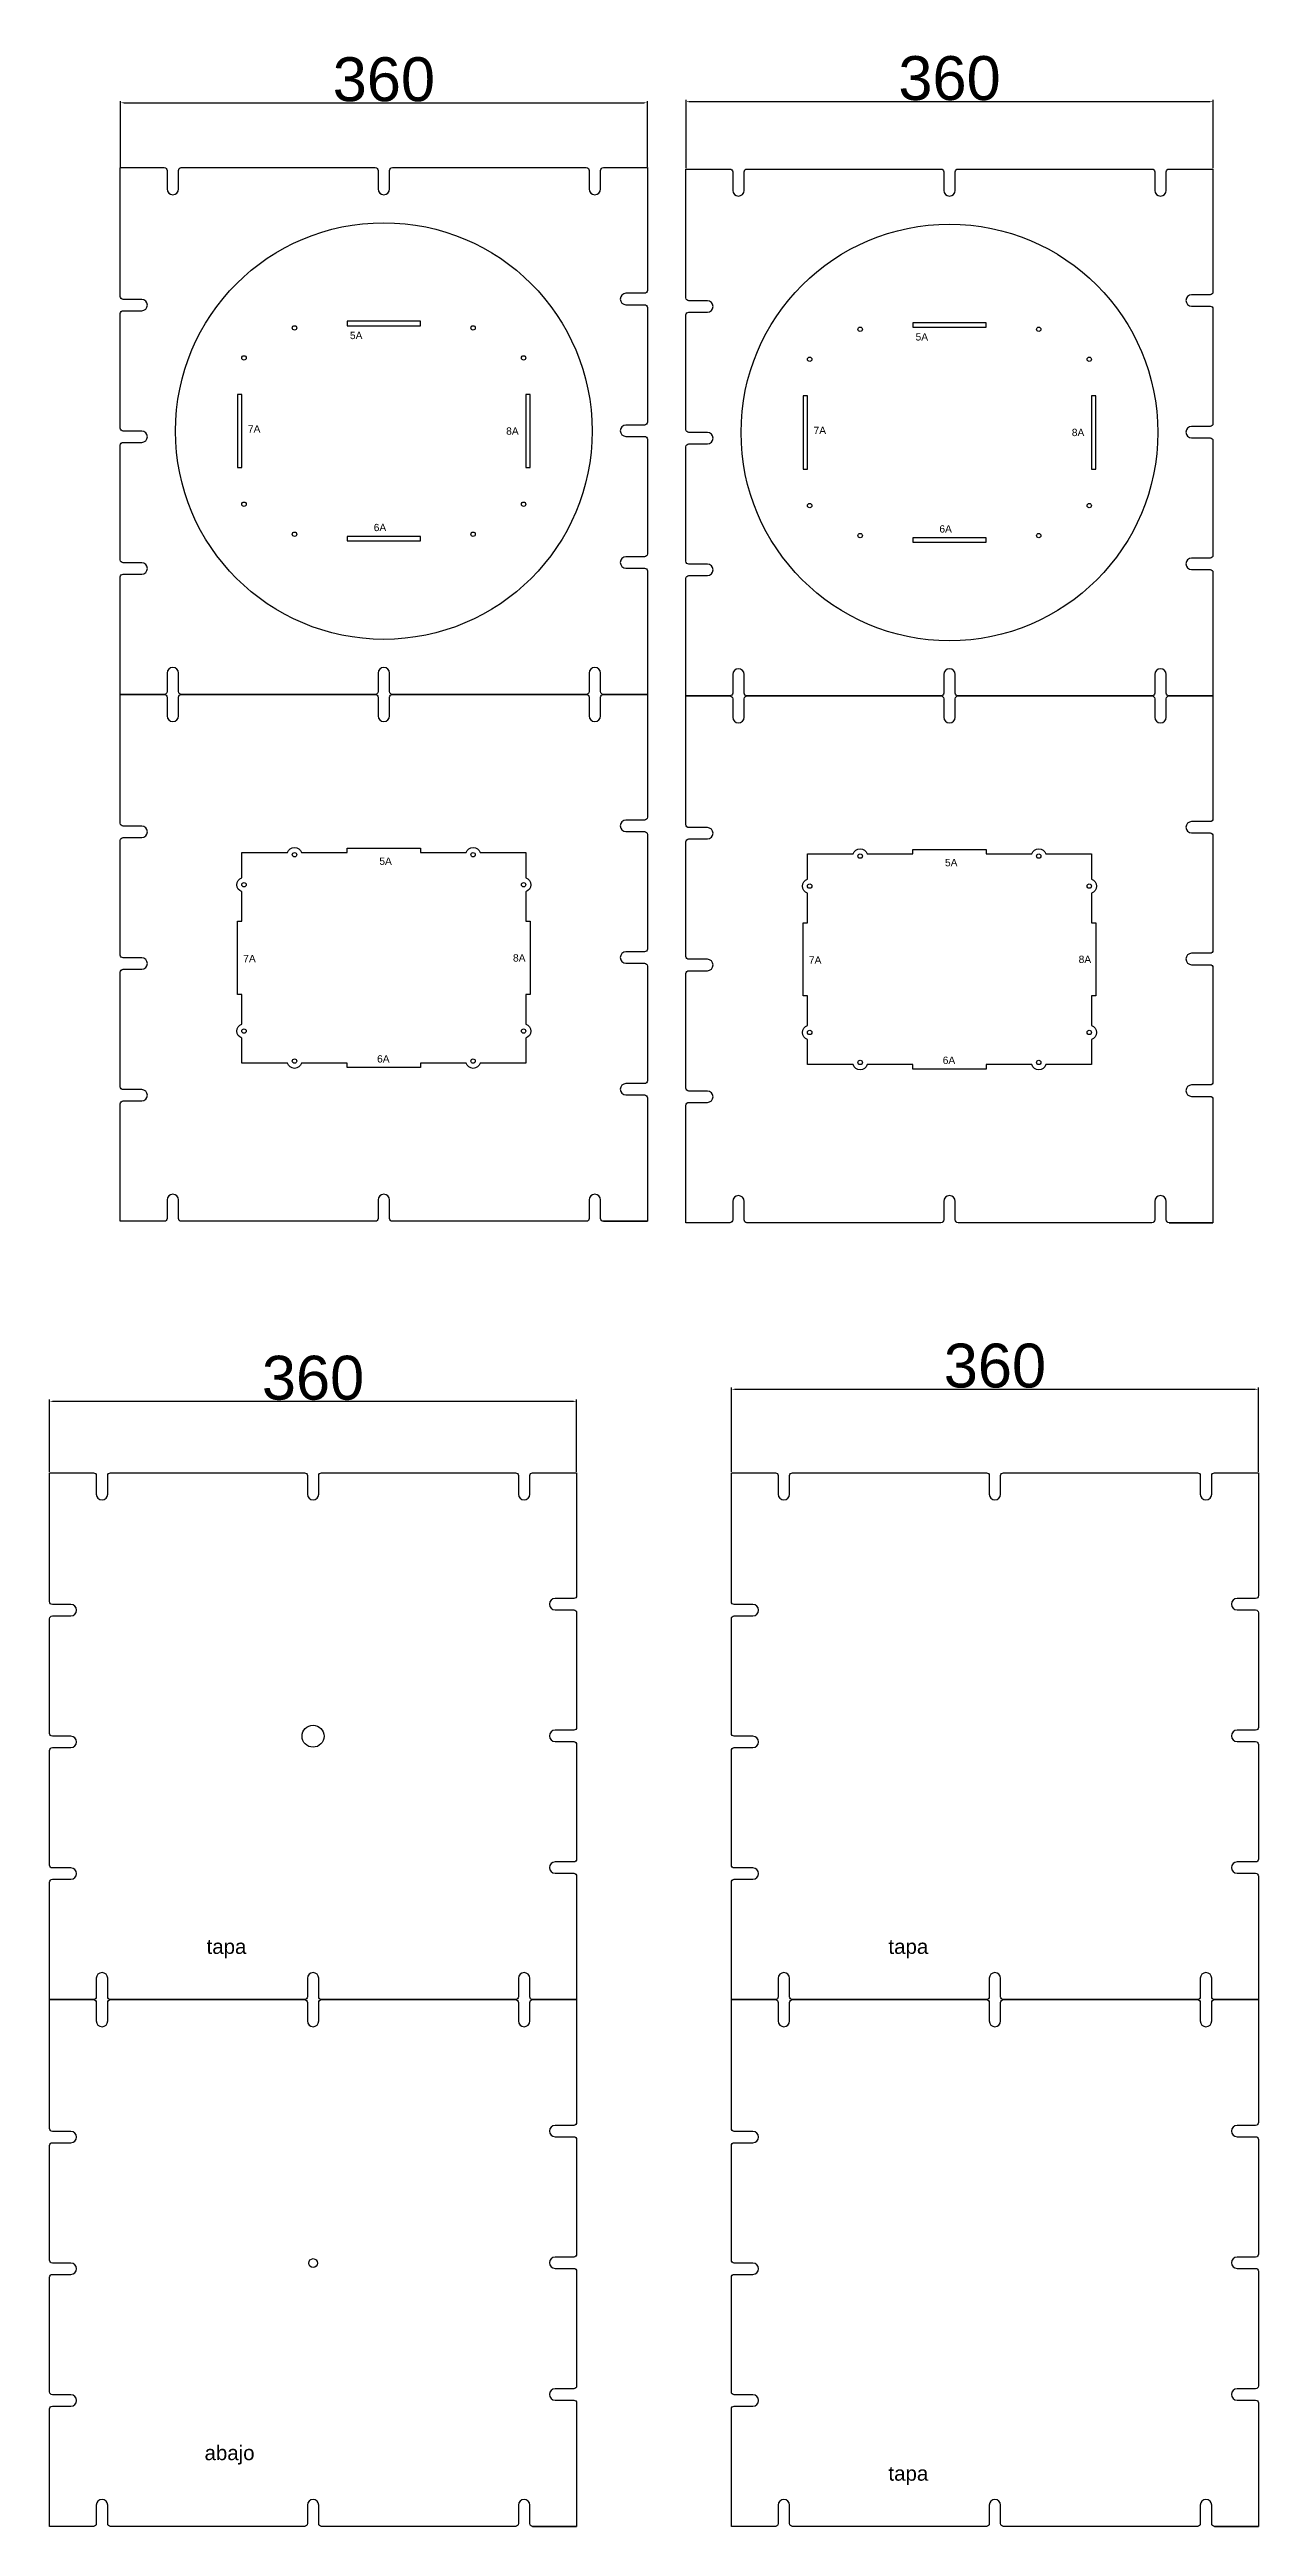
# Model space of a CAD drawing. Header units: millimetres. Extents: x -427 to 3453, y -1931 to 1921.
# Drawn here: x -427 to 399, y -1681 to 11 of the extents above; entities that cross this region are included whole.
import ezdxf

# ---------------------------------------------------------------- set-up
doc = ezdxf.new("R2010")
doc.units = ezdxf.units.MM
doc.styles.get("Standard").update_dxf_attribs({"font": 'arial.ttf'})
doc.dimstyles.new('ISO-25', dxfattribs={"dimtxt": 2.5, "dimasz": 2.5, "dimexe": 1.25, "dimexo": 0.625, "dimtad": 1, "dimtxsty": 'Standard', "dimcen": 2.5, "dimadec": 0, "dimazin": 0, "dimtfac": 1, "dimtmove": 0, "dimatfit": 3, "dimfxl": 1, "dimarcsym": 0})

msp = doc.modelspace()

# ---------------------------------------------------------------- texts
at = {"color": 5, "attachment_point": 1}
for s, width, insert, char_height in [('5A', 24.59582, (-221.597, -181.763), 5), ('5A', 24.59582, (164.794, -182.733), 5), ('7A', 24.59582, (-291.278, -245.668), 5), ('8A', 24.59582, (-114.872, -247.096), 5), ('7A', 24.59582, (95.113, -246.639), 5), ('8A', 24.59582, (271.519, -248.066), 5), ('6A', 24.59582, (-205.337, -312.997), 5), ('6A', 24.59582, (181.054, -313.967), 5), ('5A', 24.59582, (-201.512, -541.021), 5), ('5A', 24.59582, (184.879, -541.991), 5), ('7A', 24.59582, (-294.47, -607.587), 5), ('8A', 24.59582, (-110.207, -607.111), 5), ('7A', 24.59582, (91.921, -608.557), 5), ('8A', 24.59582, (276.184, -608.081), 5), ('6A', 24.59582, (-203.052, -676.104), 5), ('6A', 24.59582, (183.338, -677.074), 5), ('tapa', 155.79009, (-319.51, -1280.209), 10), ('tapa', 155.79009, (146.276, -1280.209), 10), ('abajo', 155.79009, (-320.911, -1626.153), 10), ('tapa', 155.79009, (146.276, -1640.209), 10)]:
    msp.add_mtext_dynamic_manual_height_columns(s, width=width, gutter_width=12.5, heights=[0], dxfattribs=dict(at, insert=insert, char_height=char_height))

# ---------------------------------------------------------------- blocks, each defined once
blk = doc.blocks.new('*D11')
at = {"color": 0, "lineweight": -2, "transparency": 16777216}
for p, q in [((-378.4, -69), (-378.4, -24.1)), ((-375.9, -25.3), (-20.9, -25.3)), ((-18.4, -69), (-18.4, -24.1))]:
    blk.add_line(p, q, dxfattribs=at)
at = {"color": 0, "transparency": 16777216}
for points in [[(-375.9, -24.9), (-375.9, -25.7), (-378.4, -25.3)], [(-20.9, -24.9), (-20.9, -25.7), (-18.4, -25.3)]]:
    blk.add_solid(points, dxfattribs=at)
at = {"layer": 'Defpoints', "color": 0, "transparency": 16777216}
for p in [(-18.4, -25.3), (-378.4, -69.6), (-18.4, -69.6)]:
    blk.add_point(p, dxfattribs=at)
at = {"color": 0, "transparency": 16777216, "insert": (-198.4, -9.4), "char_height": 30, "attachment_point": 5}
blk.add_mtext('360', dxfattribs=at)
blk = doc.blocks.new('*D12')
at = {"color": 0, "lineweight": -2, "transparency": 16777216}
for p, q in [((-426.8, -960.8), (-426.8, -911.4)), ((-424.3, -912.6), (-69.3, -912.6)), ((-66.8, -960.8), (-66.8, -911.4))]:
    blk.add_line(p, q, dxfattribs=at)
at = {"color": 0, "transparency": 16777216}
for points in [[(-424.3, -912.2), (-424.3, -913.1), (-426.8, -912.6)], [(-69.3, -912.2), (-69.3, -913.1), (-66.8, -912.6)]]:
    blk.add_solid(points, dxfattribs=at)
at = {"layer": 'Defpoints', "color": 0, "transparency": 16777216}
for p in [(-66.8, -912.6), (-426.8, -961.5), (-66.8, -961.5)]:
    blk.add_point(p, dxfattribs=at)
at = {"color": 0, "transparency": 16777216, "insert": (-246.8, -896.7), "char_height": 30, "attachment_point": 5}
blk.add_mtext('360', dxfattribs=at)
blk = doc.blocks.new('*D13')
at = {"color": 0, "lineweight": -2, "transparency": 16777216}
for p, q in [((39, -960.8), (39, -903.1)), ((41.5, -904.4), (396.5, -904.4)), ((399, -960.8), (399, -903.1))]:
    blk.add_line(p, q, dxfattribs=at)
at = {"color": 0, "transparency": 16777216}
for points in [[(41.5, -904), (41.5, -904.8), (39, -904.4)], [(396.5, -904), (396.5, -904.8), (399, -904.4)]]:
    blk.add_solid(points, dxfattribs=at)
at = {"layer": 'Defpoints', "color": 0, "transparency": 16777216}
for p in [(399, -904.4), (39, -961.5), (399, -961.5)]:
    blk.add_point(p, dxfattribs=at)
at = {"color": 0, "transparency": 16777216, "insert": (219, -888.4), "char_height": 30, "attachment_point": 5}
blk.add_mtext('360', dxfattribs=at)
blk = doc.blocks.new('*D15')
at = {"color": 0, "lineweight": -2, "transparency": 16777216}
for p, q in [((8, -69.9), (8, -23.3)), ((10.5, -24.5), (365.5, -24.5)), ((368, -69.9), (368, -23.3))]:
    blk.add_line(p, q, dxfattribs=at)
at = {"color": 0, "transparency": 16777216}
for points in [[(10.5, -24.1), (10.5, -25), (8, -24.5)], [(365.5, -24.1), (365.5, -25), (368, -24.5)]]:
    blk.add_solid(points, dxfattribs=at)
at = {"layer": 'Defpoints', "color": 0, "transparency": 16777216}
for p in [(368, -24.5), (8, -70.6), (368, -70.6)]:
    blk.add_point(p, dxfattribs=at)
at = {"color": 0, "transparency": 16777216, "insert": (188, -8.6), "char_height": 30, "attachment_point": 5}
blk.add_mtext('360', dxfattribs=at)

# ---------------------------------------------------------------- dimensions: what is measured, and where the dimension line sits
for base, p1, p2, override, picture, middle in [((-18.436, -25.318), (-378.436, -69.596), (-18.436, -69.596), {"dimtxt": 30, "dimlfac": 1}, '*D11', (-198.436, -9.366)), ((367.955, -24.536), (7.955, -70.566), (367.955, -70.566), {"dimtxt": 30}, '*D15', (187.955, -8.584)), ((-66.776, -912.644), (-426.776, -961.468), (-66.776, -961.468), {"dimtxt": 30}, '*D12', (-246.776, -896.692)), ((399.011, -904.376), (39.011, -961.468), (399.011, -961.468), {"dimtxt": 30}, '*D13', (219.011, -888.424))]:
    dim = msp.add_linear_dim(base=base, p1=p1, p2=p2, dimstyle='ISO-25', override=override)
    dim.commit()
    dim.dimension.update_dxf_attribs({"geometry": picture, "text_midpoint": middle})

# ---------------------------------------------------------------- linework, layer by layer
at = {"color": 240, "true_color": 0xed1f24}
for points in [[(-48.436, -429.596), (-18.436, -429.596), (-48.436, -429.596, -0.41421356), (-50.382, -427.65), (-50.382, -415.001, 1), (-58.166, -415.001), (-58.166, -427.65, -0.41421356), (-60.112, -429.596), (-192.598, -429.596, -0.41421356), (-194.544, -427.65), (-194.544, -415.001, 1), (-202.328, -415.001), (-202.328, -427.65, -0.41421356), (-204.274, -429.596), (-336.76, -429.596, -0.41421356), (-338.706, -427.65), (-338.706, -415.001, 1), (-346.49, -415.001), (-346.49, -427.65, -0.41421356), (-348.436, -429.596), (-378.436, -429.596), (-378.436, -349.326, -0.41421356), (-376.49, -347.38), (-363.841, -347.38, 1), (-363.841, -339.596), (-376.49, -339.596, -0.41421356), (-378.436, -337.65), (-378.436, -259.326, -0.41421356), (-376.49, -257.38), (-363.841, -257.38, 1), (-363.841, -249.596), (-376.49, -249.596, -0.41421356), (-378.436, -247.65), (-378.436, -169.326, -0.41421356), (-376.49, -167.38), (-363.841, -167.38, 1), (-363.841, -159.596), (-376.49, -159.596, -0.41421356), (-378.436, -157.65), (-378.436, -69.596), (-348.436, -69.596, -0.41421356), (-346.49, -71.542), (-346.49, -84.191, 1), (-338.706, -84.191), (-338.706, -71.542, -0.41421356), (-336.76, -69.596), (-204.274, -69.596, -0.41421356), (-202.328, -71.542), (-202.328, -84.191, 1), (-194.544, -84.191), (-194.544, -71.542, -0.41421356), (-192.598, -69.596), (-60.112, -69.596, -0.41421356), (-58.166, -71.542), (-58.166, -84.191, 1), (-50.382, -84.191), (-50.382, -71.542, -0.41421356), (-48.436, -69.596), (-18.436, -69.596), (-18.436, -153.545, -0.41421356), (-20.382, -155.491), (-33.031, -155.491, 1), (-33.031, -163.275), (-20.382, -163.275, -0.41421356), (-18.436, -165.221), (-18.436, -243.545, -0.41421356), (-20.382, -245.491), (-33.031, -245.491, 1), (-33.031, -253.275), (-20.382, -253.275, -0.41421356), (-18.436, -255.221), (-18.436, -333.545, -0.41421356), (-20.382, -335.491), (-33.031, -335.491, 1), (-33.031, -343.275), (-20.382, -343.275, -0.41421356), (-18.436, -345.221), (-18.436, -429.596)], [(337.955, -430.566), (367.955, -430.566), (337.955, -430.566, -0.41421356), (336.009, -428.62), (336.009, -415.971, 1), (328.225, -415.971), (328.225, -428.62, -0.41421356), (326.279, -430.566), (193.793, -430.566, -0.41421356), (191.847, -428.62), (191.847, -415.971, 1), (184.063, -415.971), (184.063, -428.62, -0.41421356), (182.117, -430.566), (49.631, -430.566, -0.41421356), (47.685, -428.62), (47.685, -415.971, 1), (39.901, -415.971), (39.901, -428.62, -0.41421356), (37.955, -430.566), (7.955, -430.566), (7.955, -350.296, -0.41421356), (9.901, -348.35), (22.55, -348.35, 1), (22.55, -340.566), (9.901, -340.566, -0.41421356), (7.955, -338.62), (7.955, -260.296, -0.41421356), (9.901, -258.35), (22.55, -258.35, 1), (22.55, -250.566), (9.901, -250.566, -0.41421356), (7.955, -248.62), (7.955, -170.296, -0.41421356), (9.901, -168.35), (22.55, -168.35, 1), (22.55, -160.566), (9.901, -160.566, -0.41421356), (7.955, -158.62), (7.955, -70.566), (37.955, -70.566, -0.41421356), (39.901, -72.512), (39.901, -85.161, 1), (47.685, -85.161), (47.685, -72.512, -0.41421356), (49.631, -70.566), (182.117, -70.566, -0.41421356), (184.063, -72.512), (184.063, -85.161, 1), (191.847, -85.161), (191.847, -72.512, -0.41421356), (193.793, -70.566), (326.279, -70.566, -0.41421356), (328.225, -72.512), (328.225, -85.161, 1), (336.009, -85.161), (336.009, -72.512, -0.41421356), (337.955, -70.566), (367.955, -70.566), (367.955, -154.515, -0.41421356), (366.009, -156.461), (353.36, -156.461, 1), (353.36, -164.245), (366.009, -164.245, -0.41421356), (367.955, -166.191), (367.955, -244.515, -0.41421356), (366.009, -246.461), (353.36, -246.461, 1), (353.36, -254.245), (366.009, -254.245, -0.41421356), (367.955, -256.191), (367.955, -334.515, -0.41421356), (366.009, -336.461), (353.36, -336.461, 1), (353.36, -344.245), (366.009, -344.245, -0.41421356), (367.955, -346.191), (367.955, -430.566)], [(-48.436, -789.596), (-18.436, -789.596), (-48.436, -789.596, -0.41421356), (-50.382, -787.65), (-50.382, -775.001, 1), (-58.166, -775.001), (-58.166, -787.65, -0.41421356), (-60.112, -789.596), (-192.598, -789.596, -0.41421356), (-194.544, -787.65), (-194.544, -775.001, 1), (-202.328, -775.001), (-202.328, -787.65, -0.41421356), (-204.274, -789.596), (-336.76, -789.596, -0.41421356), (-338.706, -787.65), (-338.706, -775.001, 1), (-346.49, -775.001), (-346.49, -787.65, -0.41421356), (-348.436, -789.596), (-378.436, -789.596), (-378.436, -709.326, -0.41421356), (-376.49, -707.38), (-363.841, -707.38, 1), (-363.841, -699.596), (-376.49, -699.596, -0.41421356), (-378.436, -697.65), (-378.436, -619.326, -0.41421356), (-376.49, -617.38), (-363.841, -617.38, 1), (-363.841, -609.596), (-376.49, -609.596, -0.41421356), (-378.436, -607.65), (-378.436, -529.326, -0.41421356), (-376.49, -527.38), (-363.841, -527.38, 1), (-363.841, -519.596), (-376.49, -519.596, -0.41421356), (-378.436, -517.65), (-378.436, -429.596), (-348.436, -429.596, -0.41421356), (-346.49, -431.542), (-346.49, -444.191, 1), (-338.706, -444.191), (-338.706, -431.542, -0.41421356), (-336.76, -429.596), (-204.274, -429.596, -0.41421356), (-202.328, -431.542), (-202.328, -444.191, 1), (-194.544, -444.191), (-194.544, -431.542, -0.41421356), (-192.598, -429.596), (-60.112, -429.596, -0.41421356), (-58.166, -431.542), (-58.166, -444.191, 1), (-50.382, -444.191), (-50.382, -431.542, -0.41421356), (-48.436, -429.596), (-18.436, -429.596), (-18.436, -513.545, -0.41421356), (-20.382, -515.491), (-33.031, -515.491, 1), (-33.031, -523.275), (-20.382, -523.275, -0.41421356), (-18.436, -525.221), (-18.436, -603.545, -0.41421356), (-20.382, -605.491), (-33.031, -605.491, 1), (-33.031, -613.275), (-20.382, -613.275, -0.41421356), (-18.436, -615.221), (-18.436, -693.545, -0.41421356), (-20.382, -695.491), (-33.031, -695.491, 1), (-33.031, -703.275), (-20.382, -703.275, -0.41421356), (-18.436, -705.221), (-18.436, -789.596)], [(337.955, -790.566), (367.955, -790.566), (337.955, -790.566, -0.41421356), (336.009, -788.62), (336.009, -775.971, 1), (328.225, -775.971), (328.225, -788.62, -0.41421356), (326.279, -790.566), (193.793, -790.566, -0.41421356), (191.847, -788.62), (191.847, -775.971, 1), (184.063, -775.971), (184.063, -788.62, -0.41421356), (182.117, -790.566), (49.631, -790.566, -0.41421356), (47.685, -788.62), (47.685, -775.971, 1), (39.901, -775.971), (39.901, -788.62, -0.41421356), (37.955, -790.566), (7.955, -790.566), (7.955, -710.296, -0.41421356), (9.901, -708.35), (22.55, -708.35, 1), (22.55, -700.566), (9.901, -700.566, -0.41421356), (7.955, -698.62), (7.955, -620.296, -0.41421356), (9.901, -618.35), (22.55, -618.35, 1), (22.55, -610.566), (9.901, -610.566, -0.41421356), (7.955, -608.62), (7.955, -530.296, -0.41421356), (9.901, -528.35), (22.55, -528.35, 1), (22.55, -520.566), (9.901, -520.566, -0.41421356), (7.955, -518.62), (7.955, -430.566), (37.955, -430.566, -0.41421356), (39.901, -432.512), (39.901, -445.161, 1), (47.685, -445.161), (47.685, -432.512, -0.41421356), (49.631, -430.566), (182.117, -430.566, -0.41421356), (184.063, -432.512), (184.063, -445.161, 1), (191.847, -445.161), (191.847, -432.512, -0.41421356), (193.793, -430.566), (326.279, -430.566, -0.41421356), (328.225, -432.512), (328.225, -445.161, 1), (336.009, -445.161), (336.009, -432.512, -0.41421356), (337.955, -430.566), (367.955, -430.566), (367.955, -514.515, -0.41421356), (366.009, -516.461), (353.36, -516.461, 1), (353.36, -524.245), (366.009, -524.245, -0.41421356), (367.955, -526.191), (367.955, -604.515, -0.41421356), (366.009, -606.461), (353.36, -606.461, 1), (353.36, -614.245), (366.009, -614.245, -0.41421356), (367.955, -616.191), (367.955, -694.515, -0.41421356), (366.009, -696.461), (353.36, -696.461, 1), (353.36, -704.245), (366.009, -704.245, -0.41421356), (367.955, -706.191), (367.955, -790.566)], [(-96.776, -1321.468), (-66.776, -1321.468), (-96.776, -1321.468, -0.41421356), (-98.722, -1319.522), (-98.722, -1306.873, 1), (-106.506, -1306.873), (-106.506, -1319.522, -0.41421356), (-108.452, -1321.468), (-240.938, -1321.468, -0.41421356), (-242.884, -1319.522), (-242.884, -1306.873, 1), (-250.668, -1306.873), (-250.668, -1319.522, -0.41421356), (-252.614, -1321.468), (-385.1, -1321.468, -0.41421356), (-387.046, -1319.522), (-387.046, -1306.873, 1), (-394.83, -1306.873), (-394.83, -1319.522, -0.41421356), (-396.776, -1321.468), (-426.776, -1321.468), (-426.776, -1241.198, -0.41421356), (-424.83, -1239.252), (-412.181, -1239.252, 1), (-412.181, -1231.468), (-424.83, -1231.468, -0.41421356), (-426.776, -1229.522), (-426.776, -1151.198, -0.41421356), (-424.83, -1149.252), (-412.181, -1149.252, 1), (-412.181, -1141.468), (-424.83, -1141.468, -0.41421356), (-426.776, -1139.522), (-426.776, -1061.198, -0.41421356), (-424.83, -1059.252), (-412.181, -1059.252, 1), (-412.181, -1051.468), (-424.83, -1051.468, -0.41421356), (-426.776, -1049.522), (-426.776, -961.468), (-396.776, -961.468, -0.41421356), (-394.83, -963.414), (-394.83, -976.063, 1), (-387.046, -976.063), (-387.046, -963.414, -0.41421356), (-385.1, -961.468), (-252.614, -961.468, -0.41421356), (-250.668, -963.414), (-250.668, -976.063, 1), (-242.884, -976.063), (-242.884, -963.414, -0.41421356), (-240.938, -961.468), (-108.452, -961.468, -0.41421356), (-106.506, -963.414), (-106.506, -976.063, 1), (-98.722, -976.063), (-98.722, -963.414, -0.41421356), (-96.776, -961.468), (-66.776, -961.468), (-66.776, -1045.417, -0.41421356), (-68.722, -1047.363), (-81.371, -1047.363, 1), (-81.371, -1055.147), (-68.722, -1055.147, -0.41421356), (-66.776, -1057.093), (-66.776, -1135.417, -0.41421356), (-68.722, -1137.363), (-81.371, -1137.363, 1), (-81.371, -1145.147), (-68.722, -1145.147, -0.41421356), (-66.776, -1147.093), (-66.776, -1225.417, -0.41421356), (-68.722, -1227.363), (-81.371, -1227.363, 1), (-81.371, -1235.147), (-68.722, -1235.147, -0.41421356), (-66.776, -1237.093), (-66.776, -1321.468)], [(369.011, -1321.468), (399.011, -1321.468), (369.011, -1321.468, -0.41421356), (367.065, -1319.522), (367.065, -1306.873, 1), (359.281, -1306.873), (359.281, -1319.522, -0.41421356), (357.335, -1321.468), (224.849, -1321.468, -0.41421356), (222.903, -1319.522), (222.903, -1306.873, 1), (215.119, -1306.873), (215.119, -1319.522, -0.41421356), (213.173, -1321.468), (80.687, -1321.468, -0.41421356), (78.741, -1319.522), (78.741, -1306.873, 1), (70.957, -1306.873), (70.957, -1319.522, -0.41421356), (69.011, -1321.468), (39.011, -1321.468), (39.011, -1241.198, -0.41421356), (40.957, -1239.252), (53.606, -1239.252, 1), (53.606, -1231.468), (40.957, -1231.468, -0.41421356), (39.011, -1229.522), (39.011, -1151.198, -0.41421356), (40.957, -1149.252), (53.606, -1149.252, 1), (53.606, -1141.468), (40.957, -1141.468, -0.41421356), (39.011, -1139.522), (39.011, -1061.198, -0.41421356), (40.957, -1059.252), (53.606, -1059.252, 1), (53.606, -1051.468), (40.957, -1051.468, -0.41421356), (39.011, -1049.522), (39.011, -961.468), (69.011, -961.468, -0.41421356), (70.957, -963.414), (70.957, -976.063, 1), (78.741, -976.063), (78.741, -963.414, -0.41421356), (80.687, -961.468), (213.173, -961.468, -0.41421356), (215.119, -963.414), (215.119, -976.063, 1), (222.903, -976.063), (222.903, -963.414, -0.41421356), (224.849, -961.468), (357.335, -961.468, -0.41421356), (359.281, -963.414), (359.281, -976.063, 1), (367.065, -976.063), (367.065, -963.414, -0.41421356), (369.011, -961.468), (399.011, -961.468), (399.011, -1045.417, -0.41421356), (397.065, -1047.363), (384.416, -1047.363, 1), (384.416, -1055.147), (397.065, -1055.147, -0.41421356), (399.011, -1057.093), (399.011, -1135.417, -0.41421356), (397.065, -1137.363), (384.416, -1137.363, 1), (384.416, -1145.147), (397.065, -1145.147, -0.41421356), (399.011, -1147.093), (399.011, -1225.417, -0.41421356), (397.065, -1227.363), (384.416, -1227.363, 1), (384.416, -1235.147), (397.065, -1235.147, -0.41421356), (399.011, -1237.093), (399.011, -1321.468)], [(-96.776, -1681.468), (-66.776, -1681.468), (-96.776, -1681.468, -0.41421356), (-98.722, -1679.522), (-98.722, -1666.873, 1), (-106.506, -1666.873), (-106.506, -1679.522, -0.41421356), (-108.452, -1681.468), (-240.938, -1681.468, -0.41421356), (-242.884, -1679.522), (-242.884, -1666.873, 1), (-250.668, -1666.873), (-250.668, -1679.522, -0.41421356), (-252.614, -1681.468), (-385.1, -1681.468, -0.41421356), (-387.046, -1679.522), (-387.046, -1666.873, 1), (-394.83, -1666.873), (-394.83, -1679.522, -0.41421356), (-396.776, -1681.468), (-426.776, -1681.468), (-426.776, -1601.198, -0.41421356), (-424.83, -1599.252), (-412.181, -1599.252, 1), (-412.181, -1591.468), (-424.83, -1591.468, -0.41421356), (-426.776, -1589.522), (-426.776, -1511.198, -0.41421356), (-424.83, -1509.252), (-412.181, -1509.252, 1), (-412.181, -1501.468), (-424.83, -1501.468, -0.41421356), (-426.776, -1499.522), (-426.776, -1421.198, -0.41421356), (-424.83, -1419.252), (-412.181, -1419.252, 1), (-412.181, -1411.468), (-424.83, -1411.468, -0.41421356), (-426.776, -1409.522), (-426.776, -1321.468), (-396.776, -1321.468, -0.41421356), (-394.83, -1323.414), (-394.83, -1336.063, 1), (-387.046, -1336.063), (-387.046, -1323.414, -0.41421356), (-385.1, -1321.468), (-252.614, -1321.468, -0.41421356), (-250.668, -1323.414), (-250.668, -1336.063, 1), (-242.884, -1336.063), (-242.884, -1323.414, -0.41421356), (-240.938, -1321.468), (-108.452, -1321.468, -0.41421356), (-106.506, -1323.414), (-106.506, -1336.063, 1), (-98.722, -1336.063), (-98.722, -1323.414, -0.41421356), (-96.776, -1321.468), (-66.776, -1321.468), (-66.776, -1405.417, -0.41421356), (-68.722, -1407.363), (-81.371, -1407.363, 1), (-81.371, -1415.147), (-68.722, -1415.147, -0.41421356), (-66.776, -1417.093), (-66.776, -1495.417, -0.41421356), (-68.722, -1497.363), (-81.371, -1497.363, 1), (-81.371, -1505.147), (-68.722, -1505.147, -0.41421356), (-66.776, -1507.093), (-66.776, -1585.417, -0.41421356), (-68.722, -1587.363), (-81.371, -1587.363, 1), (-81.371, -1595.147), (-68.722, -1595.147, -0.41421356), (-66.776, -1597.093), (-66.776, -1681.468)], [(369.011, -1681.468), (399.011, -1681.468), (369.011, -1681.468, -0.41421356), (367.065, -1679.522), (367.065, -1666.873, 1), (359.281, -1666.873), (359.281, -1679.522, -0.41421356), (357.335, -1681.468), (224.849, -1681.468, -0.41421356), (222.903, -1679.522), (222.903, -1666.873, 1), (215.119, -1666.873), (215.119, -1679.522, -0.41421356), (213.173, -1681.468), (80.687, -1681.468, -0.41421356), (78.741, -1679.522), (78.741, -1666.873, 1), (70.957, -1666.873), (70.957, -1679.522, -0.41421356), (69.011, -1681.468), (39.011, -1681.468), (39.011, -1601.198, -0.41421356), (40.957, -1599.252), (53.606, -1599.252, 1), (53.606, -1591.468), (40.957, -1591.468, -0.41421356), (39.011, -1589.522), (39.011, -1511.198, -0.41421356), (40.957, -1509.252), (53.606, -1509.252, 1), (53.606, -1501.468), (40.957, -1501.468, -0.41421356), (39.011, -1499.522), (39.011, -1421.198, -0.41421356), (40.957, -1419.252), (53.606, -1419.252, 1), (53.606, -1411.468), (40.957, -1411.468, -0.41421356), (39.011, -1409.522), (39.011, -1321.468), (69.011, -1321.468, -0.41421356), (70.957, -1323.414), (70.957, -1336.063, 1), (78.741, -1336.063), (78.741, -1323.414, -0.41421356), (80.687, -1321.468), (213.173, -1321.468, -0.41421356), (215.119, -1323.414), (215.119, -1336.063, 1), (222.903, -1336.063), (222.903, -1323.414, -0.41421356), (224.849, -1321.468), (357.335, -1321.468, -0.41421356), (359.281, -1323.414), (359.281, -1336.063, 1), (367.065, -1336.063), (367.065, -1323.414, -0.41421356), (369.011, -1321.468), (399.011, -1321.468), (399.011, -1405.417, -0.41421356), (397.065, -1407.363), (384.416, -1407.363, 1), (384.416, -1415.147), (397.065, -1415.147, -0.41421356), (399.011, -1417.093), (399.011, -1495.417, -0.41421356), (397.065, -1497.363), (384.416, -1497.363, 1), (384.416, -1505.147), (397.065, -1505.147, -0.41421356), (399.011, -1507.093), (399.011, -1585.417, -0.41421356), (397.065, -1587.363), (384.416, -1587.363, 1), (384.416, -1595.147), (397.065, -1595.147, -0.41421356), (399.011, -1597.093), (399.011, -1681.468)]]:
    msp.add_lwpolyline(points, format="xyb", dxfattribs=at)
for points in [[(-223.436, -174.596), (-223.436, -177.596), (-173.436, -177.596), (-173.436, -174.596), (-223.436, -174.596)], [(-295.436, -274.596), (-295.436, -224.596), (-298.436, -224.596), (-298.436, -274.596), (-295.436, -274.596)], [(-101.436, -224.596), (-101.436, -274.596), (-98.436, -274.596), (-98.436, -224.596), (-101.436, -224.596)], [(-173.436, -324.596), (-173.436, -321.596), (-223.436, -321.596), (-223.436, -324.596), (-173.436, -324.596)]]:
    msp.add_lwpolyline(points, dxfattribs=at)
at = {"color": 5}
for points in [[(162.955, -175.566), (162.955, -178.566), (212.955, -178.566), (212.955, -175.566), (162.955, -175.566)], [(90.955, -275.566), (90.955, -225.566), (87.955, -225.566), (87.955, -275.566), (90.955, -275.566)], [(284.955, -225.566), (284.955, -275.566), (287.955, -275.566), (287.955, -225.566), (284.955, -225.566)], [(212.955, -325.566), (212.955, -322.566), (162.955, -322.566), (162.955, -325.566), (212.955, -325.566)]]:
    msp.add_lwpolyline(points, dxfattribs=at)
at = {"color": 240, "true_color": 0xed1f24}
msp.add_lwpolyline([(-295.436, -664.366, -0.73379939), (-295.436, -654.826), (-295.436, -634.596), (-298.436, -634.596), (-298.436, -584.596), (-295.436, -584.596), (-295.436, -564.366, -0.73379939), (-295.436, -554.826), (-295.436, -537.596), (-264.206, -537.596, -0.73379939), (-254.666, -537.596), (-223.436, -537.596), (-223.436, -534.596), (-173.436, -534.596), (-173.436, -537.596), (-142.206, -537.596, -0.73379939), (-132.666, -537.596), (-101.436, -537.596), (-101.436, -554.826, -0.73379939), (-101.436, -564.366), (-101.436, -584.596), (-98.436, -584.596), (-98.436, -634.596), (-101.436, -634.596), (-101.436, -654.826, -0.73379939), (-101.436, -664.366), (-101.436, -681.596), (-132.666, -681.596, -0.73379939), (-142.206, -681.596), (-173.436, -681.596), (-173.436, -684.596), (-223.436, -684.596), (-223.436, -681.596), (-254.666, -681.596, -0.73379939), (-264.206, -681.596), (-295.436, -681.596)], format="xyb", close=True, dxfattribs=at)
at = {"color": 5}
msp.add_lwpolyline([(90.955, -665.336, -0.73379939), (90.955, -655.796), (90.955, -635.566), (87.955, -635.566), (87.955, -585.566), (90.955, -585.566), (90.955, -565.336, -0.73379939), (90.955, -555.796), (90.955, -538.566), (122.185, -538.566, -0.73379939), (131.725, -538.566), (162.955, -538.566), (162.955, -535.566), (212.955, -535.566), (212.955, -538.566), (244.185, -538.566, -0.73379939), (253.725, -538.566), (284.955, -538.566), (284.955, -555.796, -0.73379939), (284.955, -565.336), (284.955, -585.566), (287.955, -585.566), (287.955, -635.566), (284.955, -635.566), (284.955, -655.796, -0.73379939), (284.955, -665.336), (284.955, -682.566), (253.725, -682.566, -0.73379939), (244.185, -682.566), (212.955, -682.566), (212.955, -685.566), (162.955, -685.566), (162.955, -682.566), (131.725, -682.566, -0.73379939), (122.185, -682.566), (90.955, -682.566)], format="xyb", close=True, dxfattribs=at)
at = {"color": 240, "true_color": 0xed1f24}
for centre, radius in [((-198.436, -249.596), 142.344), ((-259.436, -179.096), 1.5), ((-137.436, -179.096), 1.5), ((-293.936, -199.596), 1.5), ((-102.936, -199.596), 1.5), ((-293.936, -299.596), 1.5), ((-102.936, -299.596), 1.5), ((-259.436, -320.096), 1.5), ((-137.436, -320.096), 1.5), ((-259.436, -539.096), 1.5), ((-137.436, -539.096), 1.5), ((-293.936, -559.596), 1.5), ((-102.936, -559.596), 1.5), ((-293.936, -659.596), 1.5), ((-102.936, -659.596), 1.5), ((-259.436, -680.096), 1.5), ((-137.436, -680.096), 1.5), ((-246.776, -1141.468), 7.5), ((-246.776, -1501.468), 3)]:
    msp.add_circle(centre, radius, dxfattribs=at)
at = {"color": 5}
for centre, radius in [((187.955, -250.566), 142.344), ((126.955, -180.066), 1.5), ((248.955, -180.066), 1.5), ((92.455, -200.566), 1.5), ((283.455, -200.566), 1.5), ((92.455, -300.566), 1.5), ((283.455, -300.566), 1.5), ((126.955, -321.066), 1.5), ((248.955, -321.066), 1.5), ((126.955, -540.066), 1.5), ((248.955, -540.066), 1.5), ((92.455, -560.566), 1.5), ((283.455, -560.566), 1.5), ((92.455, -660.566), 1.5), ((283.455, -660.566), 1.5), ((126.955, -681.066), 1.5), ((248.955, -681.066), 1.5)]:
    msp.add_circle(centre, radius, dxfattribs=at)

msp.set_redraw_order([(e.dxf.handle, doc.entitydb.next_handle()) for e in msp.query("TEXT MTEXT ATTDEF DIMENSION ARC_DIMENSION")])  # texts and dimensions are drawn at this point

doc.saveas('drawing.dxf')
